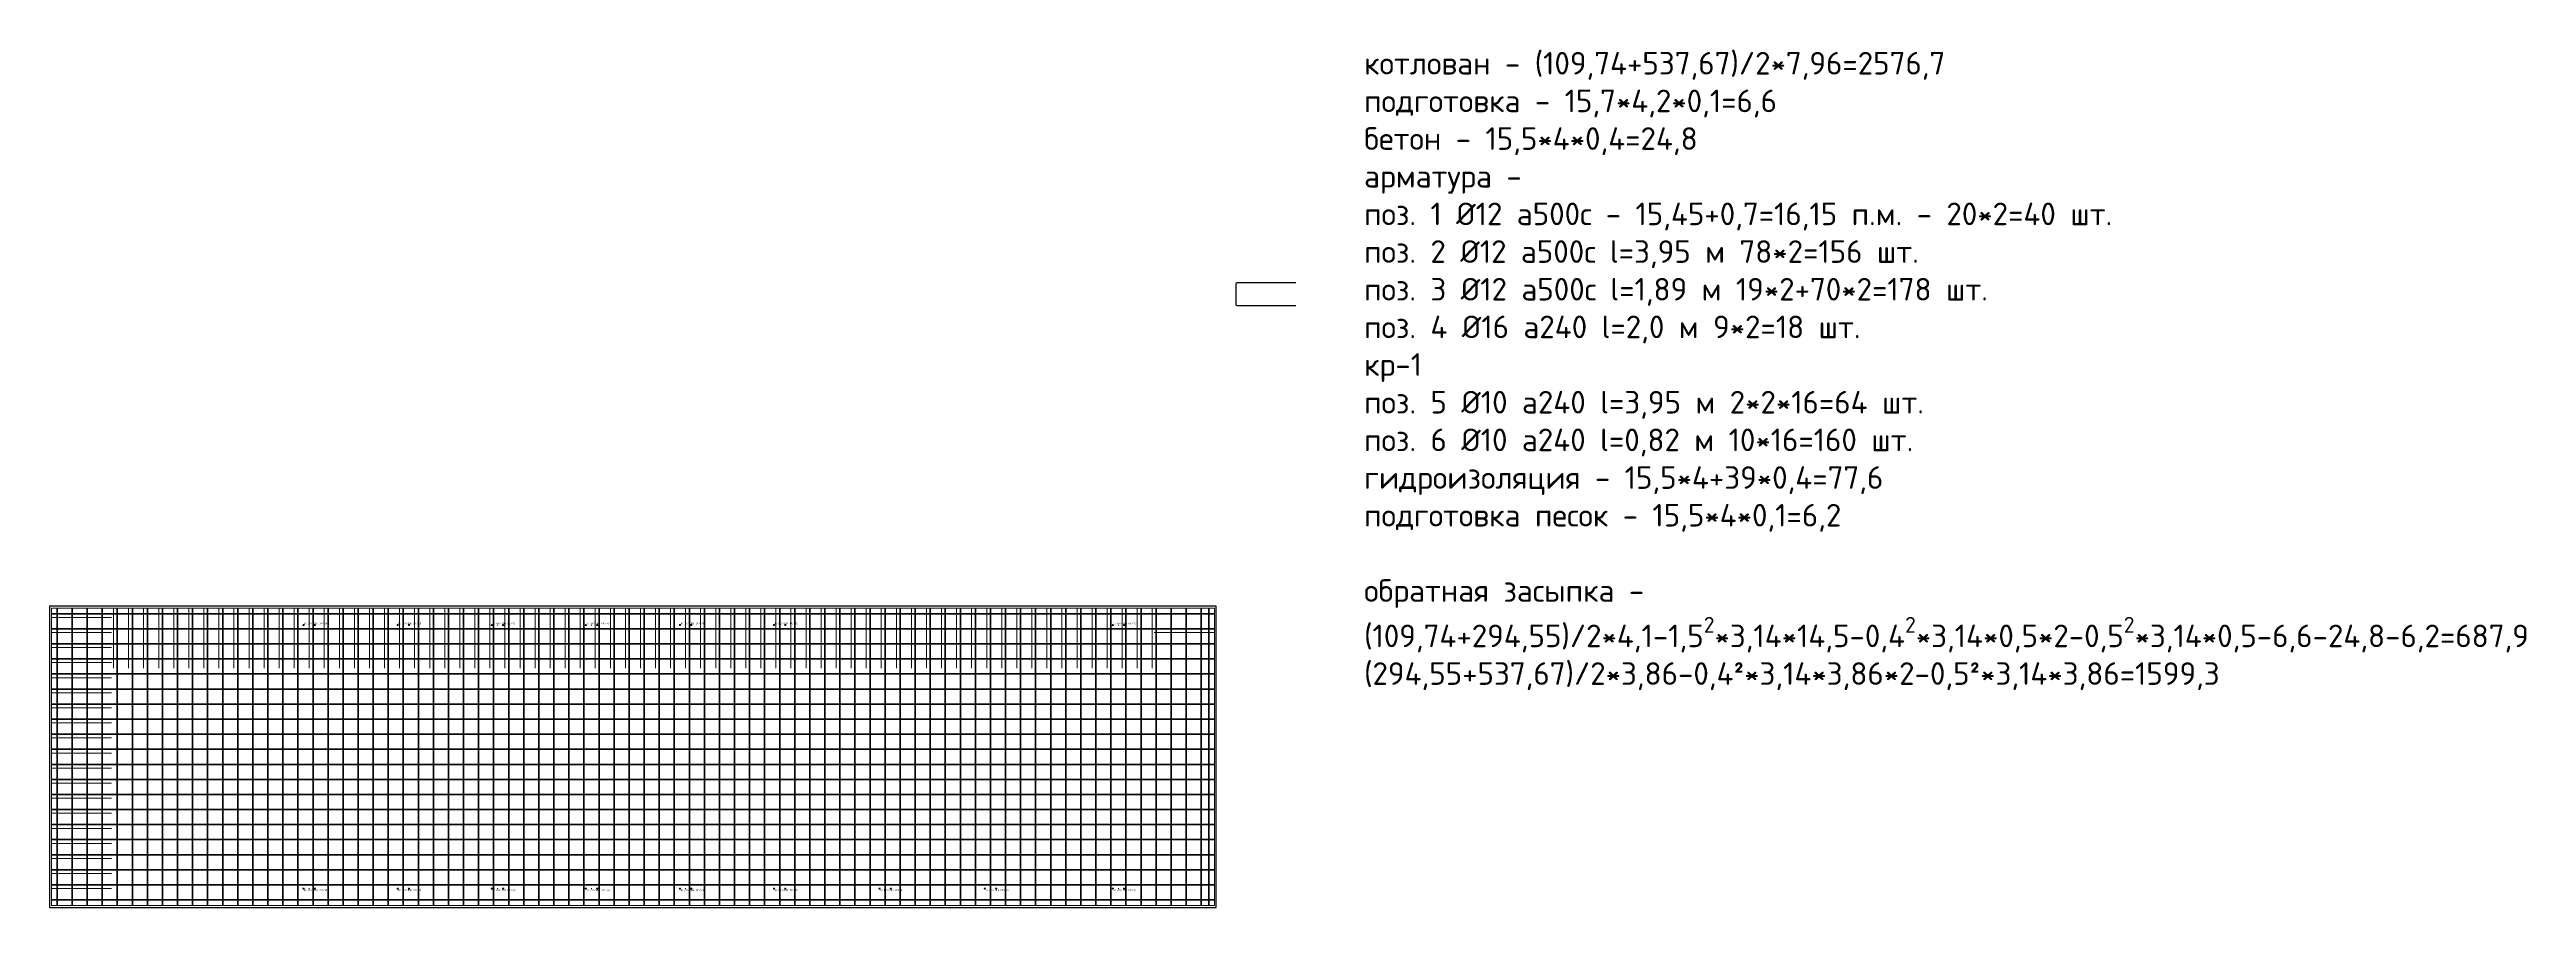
# Model space of a CAD drawing. Header units: metres. Extents: x 407396 to 516262, y -257300 to -131999.
# Drawn here: x 446395 to 479300, y -185067 to -173676 of the extents above; entities that cross this region are included whole.
import ezdxf

# ---------------------------------------------------------------- set-up
doc = ezdxf.new("R2010")
doc.units = ezdxf.units.M
doc.layers.get('0').update_dxf_attribs({"lineweight": 0})
for name, color, linetype, lineweight in [('арматура', 7, 'Continuous', 50), ('второстепенные', 7, 'Continuous', 25), ('штриховка', 7, 'Continuous', 9)]:
    doc.layers.add(name, color=color, linetype=linetype, lineweight=lineweight)
doc.layers.add('помощь', color=1, linetype='Continuous', lineweight=0, plot=False)
doc.styles.add('ISOCPEUR', font='isocpeur.ttf')
doc.styles.add('СПДС', font='isocpeur.ttf')

# ---------------------------------------------------------------- blocks, each defined once
blk = doc.blocks.new('*U62')
at = {"ltscale": 10}
blk.add_lwpolyline([(-7725, 0), (7725, 0)], dxfattribs=at)
blk = doc.blocks.new('*U63')
at = {"layer": 'арматура', "color": 0, "linetype": 'ByBlock', "lineweight": -2, "transparency": 16777216}
for p in [(0, 0), (0, -200), (0, -400), (0, -600), (0, -800), (0, -1000), (0, -1200), (0, -1400), (0, -1600), (0, -1800), (0, -2000), (0, -2200), (0, -2400), (0, -2600), (0, -2800), (0, -3000), (0, -3200), (0, -3400), (0, -3600), (0, -3800)]:
    blk.add_blockref('*U62', p, dxfattribs=at)
blk = doc.blocks.new('*U64')
blk.add_lwpolyline([(0, 1975), (0, -1975)])
blk = doc.blocks.new('*U65')
at = {"layer": 'арматура', "color": 0, "linetype": 'ByBlock', "lineweight": -2, "transparency": 16777216}
for p in [(0, 0), (200, 0), (400, 0), (600, 0), (800, 0), (1000, 0), (1200, 0), (1400, 0), (1600, 0), (1800, 0), (2000, 0), (2200, 0), (2400, 0), (2600, 0), (2800, 0), (3000, 0), (3200, 0), (3400, 0), (3600, 0), (3800, 0), (4000, 0), (4200, 0), (4400, 0), (4600, 0), (4800, 0), (5000, 0), (5200, 0), (5400, 0), (5600, 0), (5800, 0), (6000, 0), (6200, 0), (6400, 0), (6600, 0), (6800, 0), (7000, 0), (7200, 0), (7400, 0), (7600, 0), (7800, 0), (8000, 0), (8200, 0), (8400, 0), (8600, 0), (8800, 0), (9000, 0), (9200, 0), (9400, 0), (9600, 0), (9800, 0), (10000, 0), (10200, 0), (10400, 0), (10600, 0), (10800, 0), (11000, 0), (11200, 0), (11400, 0), (11600, 0), (11800, 0), (12000, 0), (12200, 0), (12400, 0), (12600, 0), (12800, 0), (13000, 0), (13200, 0), (13400, 0), (13600, 0), (13800, 0), (14000, 0), (14200, 0), (14400, 0), (14600, 0), (14800, 0), (15000, 0), (15200, 0)]:
    blk.add_blockref('*U64', p, dxfattribs=at)
blk = doc.blocks.new('wef')
at = {"layer": 'штриховка', "ltscale": 10}
h = blk.add_hatch(color=256, dxfattribs=at)
edge = h.paths.add_edge_path()
edge.add_arc((-75, 0), 8, 0, 360)
h = blk.add_hatch(color=256, dxfattribs=at)
edge = h.paths.add_edge_path()
edge.add_arc((75, 0), 8, 0, 360)
at = {"layer": 'помощь', "ltscale": 10}
for points in [[(-4, 0), (4, 0)], [(0, -4), (0, 4)]]:
    blk.add_lwpolyline(points, dxfattribs=at)
at = {"layer": 'штриховка', "ltscale": 10}
for centre in [(-75, 0), (75, 0)]:
    blk.add_circle(centre, 8, dxfattribs=at)
at = {"layer": 'помощь', "ltscale": 10, "style": 'СПДС'}
for p in [(-68, 8), (82, 8)]:
    blk.add_text('16 (А240)', height=25, dxfattribs=at).set_placement(p)
blk = doc.blocks.new('*U66')
at = {"layer": 'арматура', "lineweight": 80}
blk.add_blockref('wef', (0, 0), dxfattribs=at)
blk = doc.blocks.new('*U67')
at = {"layer": 'арматура', "color": 0, "linetype": 'ByBlock', "lineweight": -2, "transparency": 16777216}
for p in [(-6250, 0), (-5000, 0), (-3750, 0), (-2500, 0), (-1250, 0), (0, 0)]:
    blk.add_blockref('*U66', p, dxfattribs=at)
blk = doc.blocks.new('*U68')
at = {"layer": 'арматура', "lineweight": 80}
blk.add_blockref('wef', (0, 0), dxfattribs=at)
blk = doc.blocks.new('*U69')
at = {"layer": 'арматура', "color": 0, "linetype": 'ByBlock', "lineweight": -2, "transparency": 16777216}
for p in [(-1400, 0), (0, 0)]:
    blk.add_blockref('*U68', p, dxfattribs=at)
blk = doc.blocks.new('*U70')
at = {"layer": 'арматура', "lineweight": 80}
blk.add_blockref('wef', (0, 0), dxfattribs=at)
blk = doc.blocks.new('*U71')
at = {"layer": 'арматура', "color": 0, "linetype": 'ByBlock', "lineweight": -2, "transparency": 16777216}
for p in [(-6250, 0), (-5000, 0), (-3750, 0), (-2500, 0), (-1250, 0), (0, 0)]:
    blk.add_blockref('*U70', p, dxfattribs=at)
blk = doc.blocks.new('*U72')
at = {"layer": 'помощь', "ltscale": 10}
blk.add_lwpolyline([(-400, 0), (400, 0)], dxfattribs=at)
blk = doc.blocks.new('*U73')
at = {"layer": 'помощь', "color": 0, "linetype": 'ByBlock', "lineweight": -2, "transparency": 16777216}
for p in [(0, 3600), (0, 3400), (0, 3200), (0, 3000), (0, 2800), (0, 2600), (0, 2400), (0, 2200), (0, 2000), (0, 1800), (0, 1600), (0, 1400), (0, 1200), (0, 1000), (0, 800), (0, 600), (0, 400), (0, 200), (0, 0)]:
    blk.add_blockref('*U72', p, dxfattribs=at)
blk = doc.blocks.new('*U74')
at = {"layer": 'помощь', "ltscale": 10}
blk.add_lwpolyline([(0, 400), (0, -400)], dxfattribs=at)
blk = doc.blocks.new('*U75')
at = {"layer": 'помощь', "color": 0, "linetype": 'ByBlock', "lineweight": -2, "transparency": 16777216}
for p in [(-13800, 0), (-13600, 0), (-13400, 0), (-13200, 0), (-13000, 0), (-12800, 0), (-12600, 0), (-12400, 0), (-12200, 0), (-12000, 0), (-11800, 0), (-11600, 0), (-11400, 0), (-11200, 0), (-11000, 0), (-10800, 0), (-10600, 0), (-10400, 0), (-10200, 0), (-10000, 0), (-9800, 0), (-9600, 0), (-9400, 0), (-9200, 0), (-9000, 0), (-8800, 0), (-8600, 0), (-8400, 0), (-8200, 0), (-8000, 0), (-7800, 0), (-7600, 0), (-7400, 0), (-7200, 0), (-7000, 0), (-6800, 0), (-6600, 0), (-6400, 0), (-6200, 0), (-6000, 0), (-5800, 0), (-5600, 0), (-5400, 0), (-5200, 0), (-5000, 0), (-4800, 0), (-4600, 0), (-4400, 0), (-4200, 0), (-4000, 0), (-3800, 0), (-3600, 0), (-3400, 0), (-3200, 0), (-3000, 0), (-2800, 0), (-2600, 0), (-2400, 0), (-2200, 0), (-2000, 0), (-1800, 0), (-1600, 0), (-1400, 0), (-1200, 0), (-1000, 0), (-800, 0), (-600, 0), (-400, 0), (-200, 0), (0, 0)]:
    blk.add_blockref('*U74', p, dxfattribs=at)

msp = doc.modelspace()

# ---------------------------------------------------------------- linework, layer by layer
at = {"layer": 'второстепенные', "ltscale": 10}
msp.add_lwpolyline([(462952.06, -176774.17), (462167.06, -176774.17, 0.41421356), (462152.06, -176789.17), (462152.06, -177059.17, 0.41421356), (462167.06, -177074.17), (462952.06, -177074.17)], format="xyb", dxfattribs=at)
at = {"layer": 'второстепенные', "ltscale": 100}
msp.add_lwpolyline([(461894.7, -181066.79), (446394.7, -181066.79), (446394.7, -185066.79), (461894.7, -185066.79)], close=True, dxfattribs=at)
at = {"layer": 'помощь', "ltscale": 100}
msp.add_lwpolyline([(461869.7, -181091.79), (446419.7, -181091.79), (446419.7, -185041.79), (461869.7, -185041.79)], close=True, dxfattribs=at)
at = {"layer": 'помощь', "lineweight": 40, "ltscale": 10}
msp.add_lwpolyline([(461794.7, -181091.79), (461794.7, -185041.79)], dxfattribs=at)
at = {"layer": 'помощь', "ltscale": 10}
msp.add_lwpolyline([(461869.7, -181416.79), (461069.7, -181416.79)], dxfattribs=at)

# ---------------------------------------------------------------- block references
at = {"layer": 'арматура'}
for name, p in [('*U63', (454144.7, -181166.79)), ('*U65', (446494.7, -183066.79))]:
    msp.add_blockref(name, p, dxfattribs=at)
at = {"layer": 'арматура', "lineweight": 80}
for name, p in [('*U67', (456094.7, -181316.79)), ('wef', (460594.7, -181316.79))]:
    msp.add_blockref(name, p, dxfattribs=at)
at = {"layer": 'арматура', "lineweight": 80, "xscale": -1, "rotation": 180}
for name, p in [('*U71', (456094.7, -184816.79)), ('*U69', (458894.7, -184816.79)), ('wef', (460594.7, -184816.79))]:
    msp.add_blockref(name, p, dxfattribs=at)
at = {"layer": 'помощь'}
for name, p in [('*U73', (446819.7, -184816.79)), ('*U75', (461044.7, -181491.79))]:
    msp.add_blockref(name, p, dxfattribs=at)

# ---------------------------------------------------------------- texts
at = {"layer": 'помощь', "ltscale": 10, "insert": (463857.85, -173707.7), "char_height": 300, "attachment_point": 1, "style": 'ISOCPEUR'}
msp.add_mtext_dynamic_manual_height_columns('\\A1;котлован - (109,74+537,67)/2*7,96=2576,7\\Pподготовка - 15,7*4,2*0,1=6,6\\Pбетон - 15,5*4*0,4=24,8\\Pарматура - \\Pпоз. 1 %%C12 а500с - 15,45+0,7=16,15 п.м. - 20*2=40 шт.\\Pпоз. 2 %%C12 а500с l=3,95 м 78*2=156 шт.\\Pпоз. 3 %%C12 а500с l=1,89 м 19*2+70*2=178 шт.\\Pпоз. 4 %%C16 а240 l=2,0 м 9*2=18 шт.\\Pкр-1\\Pпоз. 5 %%C10 а240 l=3,95 м 2*2*16=64 шт.\\Pпоз. 6 %%C10 а240 l=0,82 м 10*16=160 шт.\\Pгидроизоляция - 15,5*4+39*0,4=77,6\\Pподготовка песок - 15,5*4*0,1=6,2\\P\\Pобратная засыпка - \\P(109,74+294,55)/2*4,1-1,5{\\H0.7x;\\S2^ ;\\H1.4286x;*3,14*14,5-0,4\\H0.7x;\\S2^ ;\\H1.4286x;*3,14*0,5*2-0,5\\H0.69998x;\\S2^ ;\\H1.4286x;*3,14*0,5-6,6-24,8-6,2=687,9\\P(294,55+537,67)/2*3,86-0,4²*3,14*3,86*2-0,5}²*3,14*3,86=1599,3', width=15634.5413, gutter_width=2326.03, heights=[11823.17], dxfattribs=at)

doc.saveas('drawing.dxf')
